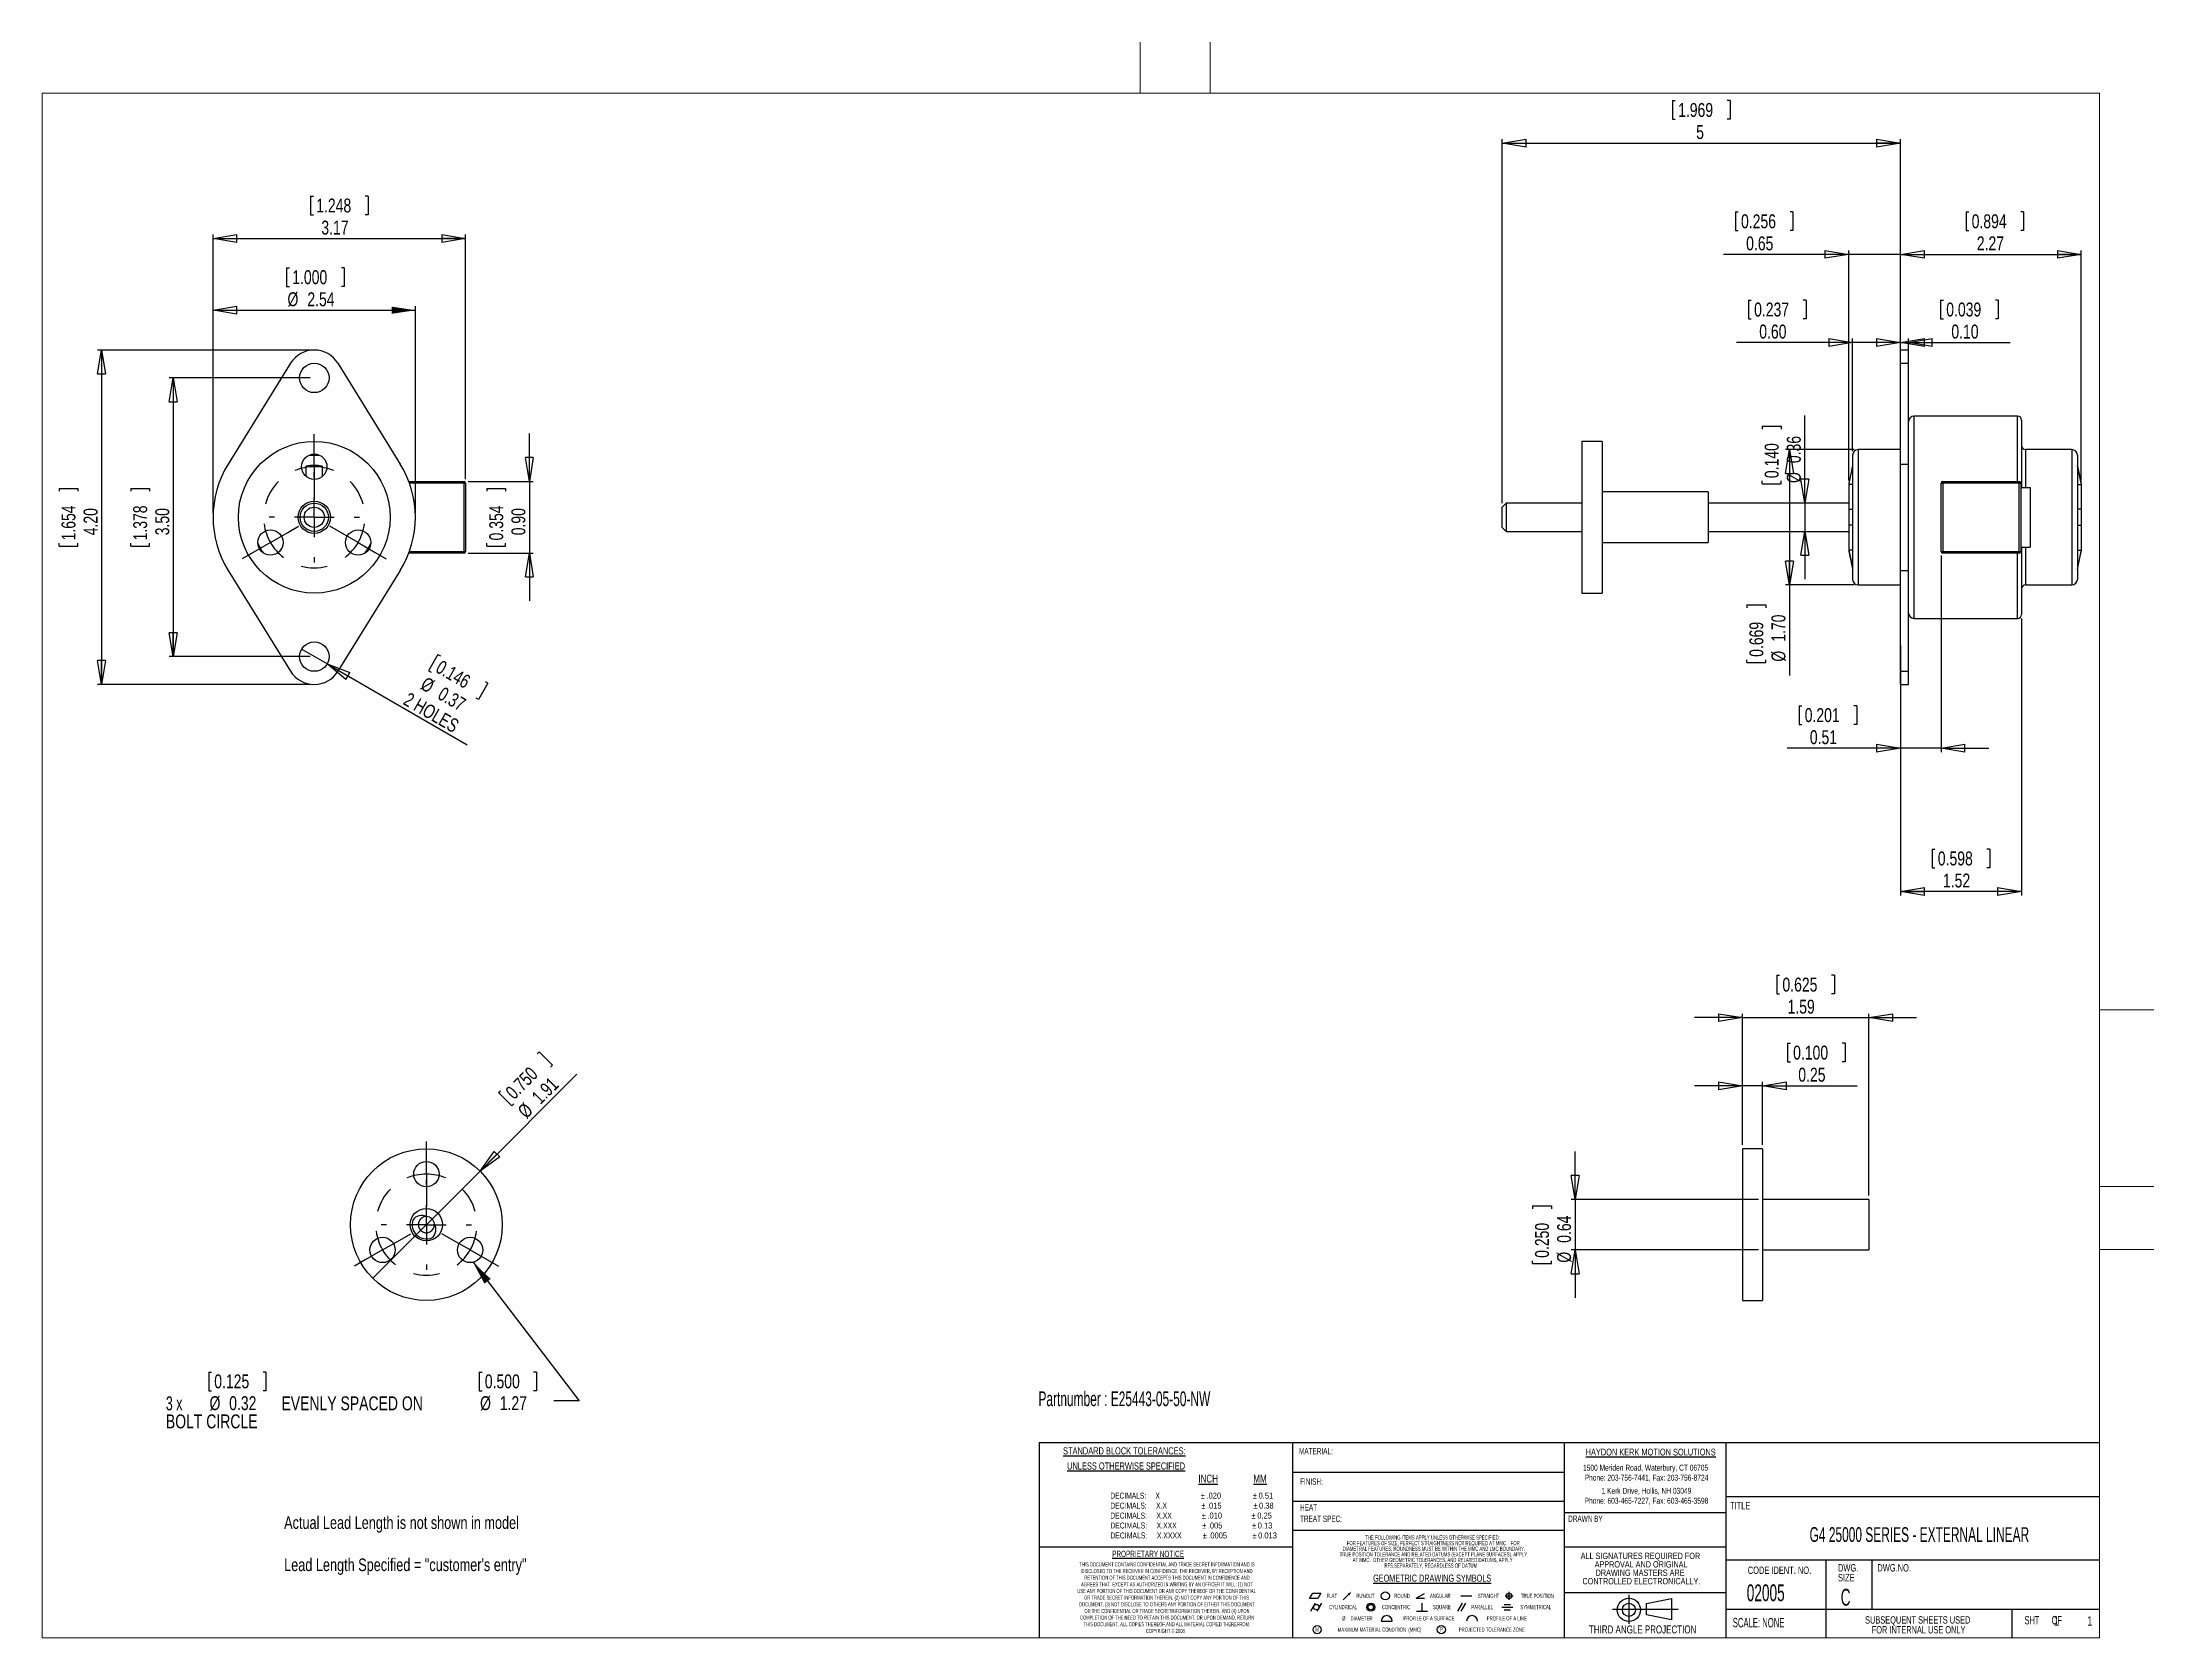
# Model space of a CAD drawing. Header units: millimetres. Extents: x 1.7 to 54.7, y 1.7 to 41.8.
import ezdxf

# ---------------------------------------------------------------- set-up
doc = ezdxf.new("R2010")
doc.units = ezdxf.units.MM
doc.layers.add('FORMAT', color=7, linetype='Continuous')
doc.styles.add('SLDTEXTSTYLE0', font='TXT', dxfattribs={"width": 0.75})
doc.styles.add('SLDTEXTSTYLE1', font='TXT', dxfattribs={"width": 0.666667})
doc.styles.add('SLDTEXTSTYLE2', font='TXT', dxfattribs={"width": 0.676471})
doc.styles.add('SLDTEXTSTYLE3', font='TXT', dxfattribs={"width": 0.680556})
doc.styles.add('SLDTEXTSTYLE4', font='TXT', dxfattribs={"width": 0.684211})
doc.styles.add('SLDTEXTSTYLE5', font='TXT', dxfattribs={"width": 0.6875})
doc.styles.add('SLDTEXTSTYLE6', font='TXT', dxfattribs={"width": 0.605})
doc.styles.add('SLDTEXTSTYLE7', font='TXT', dxfattribs={"width": 0.547727})
doc.styles.add('SLDTEXTSTYLE8', font='TXT', dxfattribs={"width": 0.663})
doc.dimstyles.new('SLDDIMSTYLE0', dxfattribs={"dimtxt": 0.35, "dimasz": 0.6, "dimexe": 0, "dimexo": 0.0625, "dimgap": 0.0875, "dimtad": 1, "dimlfac": 0.5, "dimrnd": 1e-09, "dimzin": 4, "dimdsep": 46, "dimtxsty": 'SLDTEXTSTYLE0', "dimblk1": 'CLOSED', "dimblk2": 'CLOSED', "dimsah": 1, "dimcen": 0.09, "dimadec": 0, "dimazin": 1, "dimtfac": 1, "dimtofl": 0, "dimtmove": 0, "dimatfit": 3, "dimldrblk": 'CLOSED', "dimfxl": 0, "dimfrac": 2, "dimtolj": 1, "dimtzin": 12, "dimarcsym": 0})
doc.dimstyles.new('SLDDIMSTYLE1', dxfattribs={"dimtxt": 0.35, "dimasz": 0.6, "dimexe": 0, "dimexo": 0.0625, "dimgap": 0.0875, "dimtad": 1, "dimlfac": 0.5, "dimrnd": 1e-09, "dimzin": 12, "dimdsep": 46, "dimtxsty": 'SLDTEXTSTYLE0', "dimblk1": 'CLOSED', "dimsah": 1, "dimcen": 0.09, "dimadec": 0, "dimazin": 3, "dimtfac": 1, "dimtofl": 0, "dimtmove": 0, "dimatfit": 3, "dimldrblk": 'CLOSED', "dimfxl": 0, "dimfrac": 2, "dimtolj": 1, "dimtzin": 12, "dimarcsym": 0})
doc.dimstyles.new('SLDDIMSTYLE2', dxfattribs={"dimtxt": 0.35, "dimasz": 0.6, "dimexe": 0, "dimexo": 0.0625, "dimgap": 0.0875, "dimtad": 1, "dimlfac": 0.5, "dimrnd": 1e-09, "dimzin": 12, "dimdsep": 46, "dimtxsty": 'SLDTEXTSTYLE0', "dimblk1": 'CLOSED', "dimblk2": 'CLOSED', "dimsah": 1, "dimcen": 0.09, "dimadec": 0, "dimazin": 3, "dimtfac": 1, "dimtofl": 0, "dimtmove": 0, "dimatfit": 3, "dimldrblk": 'CLOSED', "dimfxl": 0, "dimfrac": 2, "dimtolj": 1, "dimtzin": 12, "dimarcsym": 0})
doc.dimstyles.new('SLDDIMSTYLE3', dxfattribs={"dimtxt": 0.35, "dimasz": 0.6, "dimexe": 0, "dimexo": 0.0625, "dimgap": 0.0875, "dimtad": 1, "dimlfac": 0.5, "dimrnd": 1e-09, "dimzin": 0, "dimdsep": 46, "dimtxsty": 'SLDTEXTSTYLE0', "dimblk1": 'CLOSED', "dimblk2": 'CLOSED', "dimsah": 1, "dimcen": 0.09, "dimadec": 0, "dimazin": 0, "dimtfac": 1, "dimtmove": 0, "dimatfit": 0, "dimldrblk": 'CLOSED', "dimfxl": 0, "dimfrac": 2, "dimtolj": 1, "dimtzin": 12, "dimarcsym": 0})
doc.dimstyles.new('SLDDIMSTYLE4', dxfattribs={"dimtxt": 0.35, "dimasz": 0.6, "dimexe": 0, "dimexo": 0.0625, "dimgap": 0.0875, "dimtad": 1, "dimlfac": 0.5, "dimrnd": 1e-09, "dimdsep": 46, "dimtxsty": 'SLDTEXTSTYLE0', "dimblk1": 'NONE', "dimblk2": 'CLOSED', "dimsah": 1, "dimcen": 0, "dimadec": 0, "dimazin": 2, "dimtfac": 1, "dimtmove": 0, "dimatfit": 3, "dimldrblk": 'NONE', "dimfxl": 0, "dimfrac": 2, "dimtolj": 1, "dimtzin": 12, "dimarcsym": 0})
doc.dimstyles.new('SLDDIMSTYLE5', dxfattribs={"dimtxt": 0.35, "dimasz": 0.6, "dimexe": 0, "dimexo": 0.0625, "dimgap": 0.0875, "dimtad": 1, "dimlfac": 0.5, "dimrnd": 1e-09, "dimdsep": 46, "dimtxsty": 'SLDTEXTSTYLE0', "dimblk1": 'CLOSED', "dimblk2": 'CLOSED', "dimsah": 1, "dimcen": 0.09, "dimadec": 0, "dimazin": 2, "dimtfac": 1, "dimtmove": 0, "dimatfit": 0, "dimldrblk": 'CLOSED', "dimfxl": 0, "dimfrac": 2, "dimtolj": 1, "dimtzin": 12, "dimarcsym": 0})
doc.dimstyles.new('SLDDIMSTYLE6', dxfattribs={"dimtxt": 0.35, "dimasz": 0.6, "dimexe": 0, "dimexo": 0.0625, "dimgap": 0.0875, "dimtad": 1, "dimlfac": 0.5, "dimrnd": 1e-09, "dimzin": 12, "dimdsep": 46, "dimtxsty": 'SLDTEXTSTYLE0', "dimblk1": 'NONE', "dimblk2": 'CLOSED', "dimsah": 1, "dimcen": 0, "dimadec": 0, "dimazin": 3, "dimtfac": 1, "dimtmove": 0, "dimatfit": 3, "dimldrblk": 'NONE', "dimfxl": 0, "dimfrac": 2, "dimtolj": 1, "dimtzin": 12, "dimarcsym": 0})
doc.dimstyles.new('SLDDIMSTYLE7', dxfattribs={"dimtxt": 0.18, "dimasz": 0.6, "dimexe": 0, "dimexo": 0.0625, "dimgap": 0, "dimtad": 0, "dimtih": 1, "dimtoh": 1, "dimdec": 0, "dimrnd": 1e-09, "dimzin": 0, "dimdsep": 46, "dimtxsty": 'Standard', "dimsah": 1, "dimcen": 0.09, "dimadec": 0, "dimazin": 0, "dimtfac": 0.6, "dimtdec": 0, "dimtofl": 0, "dimtmove": 0, "dimatfit": 3, "dimfxl": 0, "dimfrac": 2, "dimtolj": 1, "dimtzin": 0, "dimarcsym": 0})
doc.dimstyles.new('SLDDIMSTYLE8', dxfattribs={"dimtxt": 0.35, "dimasz": 0.6, "dimexe": 0, "dimexo": 0.0625, "dimgap": 0.0875, "dimtad": 1, "dimlfac": 0.5, "dimrnd": 1e-09, "dimzin": 12, "dimdsep": 46, "dimtxsty": 'SLDTEXTSTYLE0', "dimblk1": 'CLOSED', "dimblk2": 'CLOSED', "dimsah": 1, "dimcen": 0.09, "dimadec": 0, "dimazin": 3, "dimtfac": 1, "dimtmove": 0, "dimatfit": 0, "dimldrblk": 'CLOSED', "dimfxl": 0, "dimfrac": 2, "dimtolj": 1, "dimtzin": 12, "dimarcsym": 0})

# ---------------------------------------------------------------- blocks, each defined once
blk = doc.blocks.new('SW_SYMBOL_GTOL_FLAT')
at = {"layer": 'FORMAT', "color": 0}
for p, q in [((0, 0), (57.73, 100)), ((150, 0), (0, 0)), ((57.73, 100), (207.73, 100)), ((207.73, 100), (150, 0))]:
    blk.add_line(p, q, dxfattribs=at)
blk = doc.blocks.new('SW_SYMBOL_GTOL_SRUN')
at = {"layer": 'FORMAT', "color": 0}
blk.add_line((0, -25), (98, 73), dxfattribs=at)
blk.add_solid([(150, 125), (82.2, 88), (118.3, 57.2)], dxfattribs=at)
blk = doc.blocks.new('SW_SYMBOL_GTOL_CIRC')
at = {"layer": 'FORMAT', "color": 0}
blk.add_circle((75, 50), 75, dxfattribs=at)
blk = doc.blocks.new('SW_SYMBOL_GTOL_ANGULAR')
at = {"layer": 'FORMAT', "color": 0}
for q in [(150, 93.8), (150, 7.2)]:
    blk.add_line((0, 7.2), q, dxfattribs=at)
blk = doc.blocks.new('SW_SYMBOL_GTOL_STRAIGHT')
at = {"layer": 'FORMAT', "color": 0}
blk.add_line((0, 50), (200, 50), dxfattribs=at)
blk = doc.blocks.new('SW_SYMBOL_GTOL_POSI')
at = {"layer": 'FORMAT', "color": 0}
for p, q in [((0, 50), (150, 50)), ((75, -25), (75, 125))]:
    blk.add_line(p, q, dxfattribs=at)
blk.add_circle((75, 50), 50, dxfattribs=at)
blk = doc.blocks.new('SW_SYMBOL_GTOL_CYL')
at = {"layer": 'FORMAT', "color": 0}
for p, q in [((0, -25), (86.6, 125)), ((115.4, -25), (200, 125))]:
    blk.add_line(p, q, dxfattribs=at)
blk.add_circle((100, 50), 50, dxfattribs=at)
blk = doc.blocks.new('SW_SYMBOL_GTOL_CONC')
at = {"layer": 'FORMAT', "color": 0}
for radius in [75, 50]:
    blk.add_circle((75, 50), radius, dxfattribs=at)
blk = doc.blocks.new('SW_SYMBOL_GTOL_PERP')
at = {"layer": 'FORMAT', "color": 0}
for p, q in [((100, -25), (100, 125)), ((0, -25), (200, -25))]:
    blk.add_line(p, q, dxfattribs=at)
blk = doc.blocks.new('SW_SYMBOL_GTOL_PARA')
at = {"layer": 'FORMAT', "color": 0}
for p, q in [((0, -25), (86.6, 125)), ((60, -25), (146.6, 125))]:
    blk.add_line(p, q, dxfattribs=at)
blk = doc.blocks.new('SW_SYMBOL_GTOL_SYMMETRY')
at = {"layer": 'FORMAT', "color": 0}
for p, q in [((0, 50), (200, 50)), ((40, 100), (160, 100)), ((40, 0), (160, 0))]:
    blk.add_line(p, q, dxfattribs=at)
blk = doc.blocks.new('SW_SYMBOL_GTOL_SPROF')
at = {"layer": 'FORMAT', "color": 0}
blk.add_line((0, 0), (200, 0), dxfattribs=at)
blk.add_arc((100, 0), 100, 0, 180, dxfattribs=at)
blk = doc.blocks.new('SW_SYMBOL_GTOL_LPROF')
at = {"layer": 'FORMAT', "color": 0}
blk.add_arc((100, 0), 100, 0, 180, dxfattribs=at)
blk = doc.blocks.new('SW_SYMBOL_MOD_MMC')
at = {"layer": 'FORMAT', "color": 0}
blk.add_circle((50, 50), 75, dxfattribs=at)
at = {"layer": 'FORMAT', "color": 0, "insert": (50, 50), "char_height": 77.6, "attachment_point": 5, "style": 'SLDTEXTSTYLE6'}
blk.add_mtext('M', dxfattribs=at)
blk = doc.blocks.new('SW_SYMBOL_MOD_PTZ')
at = {"layer": 'FORMAT', "color": 0}
blk.add_circle((50, 50), 75, dxfattribs=at)
at = {"layer": 'FORMAT', "color": 0, "insert": (50, 50), "char_height": 77.6, "attachment_point": 5, "style": 'SLDTEXTSTYLE6'}
blk.add_mtext('P', dxfattribs=at)
blk = doc.blocks.new('_Closed')
at = {"color": 0, "linetype": 'ByBlock', "lineweight": -2}
for p, q in [((-1, 0.166667), (0, 0)), ((-1, 0.166667), (-1, -0.166667)), ((0, 0), (-1, -0.166667)), ((0, 0), (-1, 0))]:
    blk.add_line(p, q, dxfattribs=at)
blk = doc.blocks.new('_D')
at = {"layer": 'FORMAT'}
for p, q in [((8.411, 34.065), (3.071, 34.065)), ((3.171, 34.065), (3.171, 25.665)), ((2.104, 30.588), (2.575, 30.588)), ((2.104, 30.588), (2.104, 30.517)), ((2.575, 30.588), (2.575, 30.517)), ((2.104, 29.141), (2.104, 29.212)), ((2.575, 29.141), (2.575, 29.212)), ((2.104, 29.141), (2.575, 29.141)), ((8.411, 25.665), (3.071, 25.665))]:
    blk.add_line(p, q, dxfattribs=at)
at = {"layer": 'FORMAT', "xscale": 0.6, "yscale": 0.6}
for p, rotation in [((3.171, 34.065, -1.528), 90.0000000000004), ((3.171, 25.665, -1.528), 270.0000000000004)]:
    blk.add_blockref('_Closed', p, dxfattribs=dict(at, rotation=rotation))
at = {"layer": 'FORMAT', "char_height": 0.35, "attachment_point": 1, "rotation": 90, "style": 'SLDTEXTSTYLE0'}
for s, insert in [('1.654', (2.165, 29.283)), ('4.20', (2.72, 29.412))]:
    blk.add_mtext(s, dxfattribs=dict(at, insert=insert))
blk = doc.blocks.new('_D_1')
at = {"layer": 'FORMAT'}
for p, q in [((8.411, 33.365), (4.871, 33.365)), ((4.971, 33.365), (4.971, 26.365)), ((3.904, 30.588), (4.375, 30.588)), ((3.904, 30.588), (3.904, 30.517)), ((4.375, 30.588), (4.375, 30.517)), ((3.904, 29.141), (3.904, 29.212)), ((4.375, 29.141), (4.375, 29.212)), ((3.904, 29.141), (4.375, 29.141)), ((8.411, 26.365), (4.871, 26.365))]:
    blk.add_line(p, q, dxfattribs=at)
at = {"layer": 'FORMAT', "xscale": 0.6, "yscale": 0.6}
for p, rotation in [((4.971, 33.365, -1.528), 90.0000000000004), ((4.971, 26.365, -1.528), 270.0000000000004)]:
    blk.add_blockref('_Closed', p, dxfattribs=dict(at, rotation=rotation))
at = {"layer": 'FORMAT', "char_height": 0.35, "attachment_point": 1, "rotation": 90, "style": 'SLDTEXTSTYLE0'}
for s, insert in [('1.378', (3.965, 29.283)), ('3.50', (4.52, 29.412))]:
    blk.add_mtext(s, dxfattribs=dict(at, insert=insert))
blk = doc.blocks.new('_D_2')
at = {"layer": 'FORMAT'}
for p, q in [((7.817, 36.132), (7.817, 35.661)), ((7.817, 36.132), (7.887, 36.132)), ((9.263, 36.132), (9.192, 36.132)), ((9.263, 36.132), (9.263, 35.661)), ((7.817, 35.661), (7.887, 35.661)), ((9.263, 35.661), (9.192, 35.661)), ((5.971, 29.965), (5.971, 35.165)), ((5.971, 35.065), (11.051, 35.065)), ((11.051, 29.965), (11.051, 35.165))]:
    blk.add_line(p, q, dxfattribs=at)
blk.add_solid([(11.051, 35.065), (10.451, 35.155), (10.451, 34.975)], dxfattribs=at)
at = {"layer": 'FORMAT', "xscale": 0.6, "yscale": 0.6, "rotation": 179.9999999992159}
blk.add_blockref('_Closed', (5.971, 35.065, -1.528), dxfattribs=at)
at = {"layer": 'FORMAT', "char_height": 0.35, "attachment_point": 1, "style": 'SLDTEXTSTYLE0'}
for s, insert in [('1.000', (7.958, 36.07)), ('%%c', (7.838, 35.516)), ('2.54', (8.337, 35.516))]:
    blk.add_mtext(s, dxfattribs=dict(at, insert=insert))
blk = doc.blocks.new('_D_3')
at = {"layer": 'FORMAT'}
for p, q in [((8.418, 37.932), (8.418, 37.461)), ((8.418, 37.932), (8.489, 37.932)), ((9.864, 37.932), (9.793, 37.932)), ((9.864, 37.932), (9.864, 37.461)), ((8.418, 37.461), (8.489, 37.461)), ((9.864, 37.461), (9.793, 37.461)), ((5.971, 29.965), (5.971, 36.965)), ((5.971, 36.865), (12.311, 36.865)), ((12.311, 30.825), (12.311, 36.965))]:
    blk.add_line(p, q, dxfattribs=at)
at = {"layer": 'FORMAT', "xscale": 0.6, "yscale": 0.6, "rotation": 180.0000000000004}
blk.add_blockref('_Closed', (5.971, 36.865, -1.528), dxfattribs=at)
at = {"layer": 'FORMAT', "xscale": 0.6, "yscale": 0.6}
blk.add_blockref('_Closed', (12.311, 36.865, -1.528), dxfattribs=at)
at = {"layer": 'FORMAT', "char_height": 0.35, "attachment_point": 1, "style": 'SLDTEXTSTYLE0'}
for s, insert in [('1.248', (8.56, 37.87)), ('3.17', (8.689, 37.316))]:
    blk.add_mtext(s, dxfattribs=dict(at, insert=insert))
blk = doc.blocks.new('_D_4')
at = {"layer": 'FORMAT'}
for p, q in [((13.911, 30.765), (13.911, 31.965)), ((12.371, 30.765), (14.011, 30.765)), ((13.911, 30.765), (13.911, 28.965)), ((12.844, 30.588), (13.315, 30.588)), ((12.844, 30.588), (12.844, 30.517)), ((13.315, 30.588), (13.315, 30.517)), ((12.844, 29.141), (12.844, 29.212)), ((13.315, 29.141), (13.315, 29.212)), ((12.371, 28.965), (14.011, 28.965)), ((12.844, 29.141), (13.315, 29.141)), ((13.911, 28.965), (13.911, 27.765))]:
    blk.add_line(p, q, dxfattribs=at)
at = {"layer": 'FORMAT', "xscale": 0.6, "yscale": 0.6}
for p, rotation in [((13.911, 30.765, -1.528), 270.0000000000004), ((13.911, 28.965, -1.528), 90.00000000000037)]:
    blk.add_blockref('_Closed', p, dxfattribs=dict(at, rotation=rotation))
at = {"layer": 'FORMAT', "char_height": 0.35, "attachment_point": 1, "rotation": 90, "style": 'SLDTEXTSTYLE0'}
for s, insert in [('0.354', (12.905, 29.283)), ('0.90', (13.46, 29.412))]:
    blk.add_mtext(s, dxfattribs=dict(at, insert=insert))
blk = doc.blocks.new('_D_5')
at = {"layer": 'FORMAT'}
for p, q in [((8.832, 26.18), (8.191, 26.55)), ((8.832, 26.18), (12.352, 24.147)), ((11.616, 26.418), (11.381, 26.01)), ((11.381, 26.01), (11.442, 25.975)), ((11.616, 26.418), (11.678, 26.383)), ((12.869, 25.695), (12.633, 25.287)), ((12.869, 25.695), (12.808, 25.731)), ((12.633, 25.287), (12.572, 25.322))]:
    blk.add_line(p, q, dxfattribs=at)
at = {"layer": 'FORMAT', "xscale": 0.6, "yscale": 0.6, "rotation": 149.9999999975018}
blk.add_blockref('_Closed', (8.832, 26.18, -1.528), dxfattribs=at)
at = {"layer": 'FORMAT', "char_height": 0.35, "attachment_point": 1, "rotation": 330, "style": 'SLDTEXTSTYLE0'}
for s, insert in [('0.146', (11.708, 26.294)), ('2 HOLES', (10.895, 25.483)), ('%%c', (11.326, 25.874)), ('0.37', (11.759, 25.624))]:
    blk.add_mtext(s, dxfattribs=dict(at, insert=insert))
blk = doc.blocks.new('_None')
blk = doc.blocks.new('SW_CENTERMARKSYMBOL_0')
at = {"layer": 'FORMAT', "color": 0}
for p, q in [((-1.1, 2.405), (-1.1, 2.722)), ((-1.1, 1.905), (-1.1, 2.405)), ((-1.1, 1.905), (-1.1, 1.405)), ((-1.1, 1.635), (-1.1, 1.77)), ((-1.1, 1.405), (-1.1, 1.087)), ((-1.1, 0.635), (-1.1, 1.135)), ((-2.1, 0.635), (-2.235, 0.635)), ((-1.1, 0.635), (-1.6, 0.635)), ((-1.1, 0.635), (-1.1, 0.135)), ((-1.1, 0.635), (-0.6, 0.635)), ((-0.1, 0.635), (0.035, 0.635)), ((-2.2, 0), (-1.767, 0.25)), ((-1.767, 0.25), (-1.492, 0.409)), ((-0.433, 0.25), (-0.708, 0.409)), ((0, 0), (-0.433, 0.25)), ((0, 0), (0.433, -0.25)), ((-2.633, -0.25), (-2.908, -0.409)), ((-2.2, 0), (-2.633, -0.25)), ((-1.1, -0.365), (-1.1, -0.5)), ((0.433, -0.25), (0.708, -0.409))]:
    blk.add_line(p, q, dxfattribs=at)
for start, end in [(90, 112.5574), (67.4426, 90), (135.1148, 164.8852), (15.1148, 44.8852), (187.4426, 210), (307.4426, 330), (330, 352.5574), (210, 232.5574), (255.1148, 284.8852)]:
    blk.add_arc((-1.1, 0.635), 1.27, start, end, dxfattribs=at)
blk = doc.blocks.new('_D_6')
at = {"layer": 'FORMAT'}
for p, q in [((42.612, 40.332), (42.612, 39.861)), ((42.612, 40.332), (42.682, 40.332)), ((44.058, 40.332), (43.987, 40.332)), ((44.058, 40.332), (44.058, 39.861)), ((42.612, 39.861), (42.682, 39.861)), ((44.058, 39.861), (43.987, 39.861)), ((38.335, 30.219), (38.335, 39.365)), ((38.335, 39.265), (48.335, 39.265)), ((48.335, 33.833), (48.335, 39.365))]:
    blk.add_line(p, q, dxfattribs=at)
at = {"layer": 'FORMAT', "xscale": 0.6, "yscale": 0.6, "rotation": 180.0000000000004}
blk.add_blockref('_Closed', (38.335, 39.265, -0.63), dxfattribs=at)
at = {"layer": 'FORMAT', "xscale": 0.6, "yscale": 0.6}
blk.add_blockref('_Closed', (48.335, 39.265, -0.63), dxfattribs=at)
at = {"layer": 'FORMAT', "char_height": 0.35, "attachment_point": 1, "style": 'SLDTEXTSTYLE0'}
for s, insert in [('1.969', (42.753, 40.27)), ('5', (43.206, 39.716))]:
    blk.add_mtext(s, dxfattribs=dict(at, insert=insert))
blk = doc.blocks.new('_D_7')
at = {"layer": 'FORMAT'}
for p, q in [((44.519, 35.32), (44.519, 34.849)), ((44.519, 35.32), (44.59, 35.32)), ((45.965, 35.32), (45.894, 35.32)), ((45.965, 35.32), (45.965, 34.849)), ((44.519, 34.849), (44.59, 34.849)), ((45.965, 34.849), (45.894, 34.849)), ((47.133, 34.252), (44.218, 34.252)), ((47.133, 31.525), (47.133, 34.352)), ((48.335, 34.252), (47.133, 34.252)), ((48.335, 33.833), (48.335, 34.352)), ((48.335, 34.252), (49.535, 34.252))]:
    blk.add_line(p, q, dxfattribs=at)
at = {"layer": 'FORMAT', "xscale": 0.6, "yscale": 0.6}
blk.add_blockref('_Closed', (47.133, 34.252, -0.63), dxfattribs=at)
at = {"layer": 'FORMAT', "xscale": 0.6, "yscale": 0.6, "rotation": 180.0000000000004}
blk.add_blockref('_Closed', (48.335, 34.252, -0.63), dxfattribs=at)
at = {"layer": 'FORMAT', "char_height": 0.35, "attachment_point": 1, "style": 'SLDTEXTSTYLE0'}
for s, insert in [('0.237', (44.661, 35.258)), ('0.60', (44.79, 34.704))]:
    blk.add_mtext(s, dxfattribs=dict(at, insert=insert))
blk = doc.blocks.new('_D_8')
at = {"layer": 'FORMAT'}
for p, q in [((49.343, 35.32), (49.343, 34.849)), ((49.343, 35.32), (49.414, 35.32)), ((50.789, 35.32), (50.718, 35.32)), ((50.789, 35.32), (50.789, 34.849)), ((49.343, 34.849), (49.414, 34.849)), ((50.789, 34.849), (50.718, 34.849)), ((48.335, 34.252), (47.135, 34.252)), ((48.335, 33.833), (48.335, 34.352)), ((48.335, 34.252), (48.535, 34.252)), ((48.535, 33.833), (48.535, 34.352)), ((48.535, 34.252), (51.09, 34.252))]:
    blk.add_line(p, q, dxfattribs=at)
at = {"layer": 'FORMAT', "xscale": 0.6, "yscale": 0.6}
blk.add_blockref('_Closed', (48.335, 34.252, -0.63), dxfattribs=at)
at = {"layer": 'FORMAT', "xscale": 0.6, "yscale": 0.6, "rotation": 180.0000000000004}
blk.add_blockref('_Closed', (48.535, 34.252, -0.63), dxfattribs=at)
at = {"layer": 'FORMAT', "char_height": 0.35, "attachment_point": 1, "style": 'SLDTEXTSTYLE0'}
for s, insert in [('0.039', (49.485, 35.258)), ('0.10', (49.613, 34.704))]:
    blk.add_mtext(s, dxfattribs=dict(at, insert=insert))
blk = doc.blocks.new('_D_9')
at = {"layer": 'FORMAT'}
for p, q in [((44.191, 37.536), (44.191, 37.065)), ((44.191, 37.536), (44.261, 37.536)), ((45.637, 37.536), (45.566, 37.536)), ((45.637, 37.536), (45.637, 37.065)), ((44.191, 37.065), (44.261, 37.065)), ((45.637, 37.065), (45.566, 37.065)), ((47.035, 36.469), (43.89, 36.469)), ((47.035, 30.791), (47.035, 36.569)), ((48.335, 36.469), (47.035, 36.469)), ((48.335, 33.833), (48.335, 36.569)), ((48.335, 36.469), (49.535, 36.469))]:
    blk.add_line(p, q, dxfattribs=at)
at = {"layer": 'FORMAT', "xscale": 0.6, "yscale": 0.6}
blk.add_blockref('_Closed', (47.035, 36.469, -0.63), dxfattribs=at)
at = {"layer": 'FORMAT', "xscale": 0.6, "yscale": 0.6, "rotation": 180.0000000000004}
blk.add_blockref('_Closed', (48.335, 36.469, -0.63), dxfattribs=at)
at = {"layer": 'FORMAT', "char_height": 0.35, "attachment_point": 1, "style": 'SLDTEXTSTYLE0'}
for s, insert in [('0.256', (44.332, 37.474)), ('0.65', (44.461, 36.92))]:
    blk.add_mtext(s, dxfattribs=dict(at, insert=insert))
blk = doc.blocks.new('_D_10')
at = {"layer": 'FORMAT'}
for p, q in [((47.173, 31.565), (45.448, 31.565)), ((45.548, 31.565), (45.548, 28.165)), ((47.173, 28.165), (45.448, 28.165)), ((45.548, 28.165), (45.548, 25.888)), ((44.48, 27.664), (44.952, 27.664)), ((44.48, 27.664), (44.48, 27.593)), ((44.952, 27.664), (44.952, 27.593)), ((44.48, 26.217), (44.48, 26.288)), ((44.48, 26.217), (44.952, 26.217)), ((44.952, 26.217), (44.952, 26.288))]:
    blk.add_line(p, q, dxfattribs=at)
at = {"layer": 'FORMAT', "xscale": 0.6, "yscale": 0.6}
for p, rotation in [((45.548, 31.565, -0.63), 90.0000000000004), ((45.548, 28.165, -0.63), 270.0000000000004)]:
    blk.add_blockref('_Closed', p, dxfattribs=dict(at, rotation=rotation))
at = {"layer": 'FORMAT', "char_height": 0.35, "attachment_point": 1, "rotation": 90, "style": 'SLDTEXTSTYLE0'}
for s, insert in [('0.669', (44.542, 26.359)), ('1.70', (45.096, 26.737)), ('%%c', (45.096, 26.238))]:
    blk.add_mtext(s, dxfattribs=dict(at, insert=insert))
blk = doc.blocks.new('_D_11')
at = {"layer": 'FORMAT'}
for p, q in [((49.981, 37.536), (49.981, 37.065)), ((49.981, 37.536), (50.052, 37.536)), ((51.427, 37.536), (51.357, 37.536)), ((51.427, 37.536), (51.427, 37.065)), ((49.981, 37.065), (50.052, 37.065)), ((51.427, 37.065), (51.357, 37.065)), ((48.335, 33.833), (48.335, 36.569)), ((48.335, 36.469), (52.875, 36.469)), ((52.875, 30.791), (52.875, 36.569))]:
    blk.add_line(p, q, dxfattribs=at)
at = {"layer": 'FORMAT', "xscale": 0.6, "yscale": 0.6, "rotation": 180.0000000000004}
blk.add_blockref('_Closed', (48.335, 36.469, -0.63), dxfattribs=at)
at = {"layer": 'FORMAT', "xscale": 0.6, "yscale": 0.6}
blk.add_blockref('_Closed', (52.875, 36.469, -0.63), dxfattribs=at)
at = {"layer": 'FORMAT', "char_height": 0.35, "attachment_point": 1, "style": 'SLDTEXTSTYLE0'}
for s, insert in [('0.894', (50.123, 37.474)), ('2.27', (50.252, 36.92))]:
    blk.add_mtext(s, dxfattribs=dict(at, insert=insert))
blk = doc.blocks.new('_D_12')
at = {"layer": 'FORMAT'}
for p, q in [((49.355, 28.905), (49.355, 23.965)), ((48.335, 25.897), (48.335, 23.965)), ((45.79, 25.132), (45.79, 24.661)), ((45.79, 25.132), (45.86, 25.132)), ((47.236, 25.132), (47.165, 25.132)), ((47.236, 25.132), (47.236, 24.661)), ((45.79, 24.661), (45.86, 24.661)), ((47.236, 24.661), (47.165, 24.661)), ((48.335, 24.065), (45.489, 24.065)), ((49.355, 24.065), (48.335, 24.065)), ((49.355, 24.065), (50.555, 24.065))]:
    blk.add_line(p, q, dxfattribs=at)
at = {"layer": 'FORMAT', "xscale": 0.6, "yscale": 0.6}
blk.add_blockref('_Closed', (48.335, 24.065, -0.63), dxfattribs=at)
at = {"layer": 'FORMAT', "xscale": 0.6, "yscale": 0.6, "rotation": 180.0000000000004}
blk.add_blockref('_Closed', (49.355, 24.065, -0.63), dxfattribs=at)
at = {"layer": 'FORMAT', "char_height": 0.35, "attachment_point": 1, "style": 'SLDTEXTSTYLE0'}
for s, insert in [('0.201', (45.931, 25.07)), ('0.51', (46.06, 24.516))]:
    blk.add_mtext(s, dxfattribs=dict(at, insert=insert))
blk = doc.blocks.new('_D_13')
at = {"layer": 'FORMAT'}
for p, q in [((51.375, 27.325), (51.375, 20.365)), ((48.335, 26.635), (48.335, 20.365)), ((49.132, 21.532), (49.132, 21.061)), ((49.132, 21.532), (49.202, 21.532)), ((50.578, 21.532), (50.507, 21.532)), ((50.578, 21.532), (50.578, 21.061)), ((49.132, 21.061), (49.202, 21.061)), ((50.578, 21.061), (50.507, 21.061)), ((51.375, 20.465), (48.335, 20.465))]:
    blk.add_line(p, q, dxfattribs=at)
at = {"layer": 'FORMAT', "xscale": 0.6, "yscale": 0.6, "rotation": 180.0000000000004}
blk.add_blockref('_Closed', (48.335, 20.465, -0.63), dxfattribs=at)
at = {"layer": 'FORMAT', "xscale": 0.6, "yscale": 0.6}
blk.add_blockref('_Closed', (51.375, 20.465, -0.63), dxfattribs=at)
at = {"layer": 'FORMAT', "char_height": 0.35, "attachment_point": 1, "style": 'SLDTEXTSTYLE0'}
for s, insert in [('0.598', (49.273, 21.47)), ('1.52', (49.402, 20.916))]:
    blk.add_mtext(s, dxfattribs=dict(at, insert=insert))
blk = doc.blocks.new('_D_14')
at = {"layer": 'FORMAT'}
for p, q in [((45.933, 30.221), (45.933, 32.423)), ((44.865, 32.151), (45.337, 32.151)), ((44.865, 32.151), (44.865, 32.08)), ((45.337, 32.151), (45.337, 32.08)), ((44.865, 30.705), (44.865, 30.776)), ((45.337, 30.705), (45.337, 30.776)), ((44.865, 30.705), (45.337, 30.705)), ((45.933, 30.221), (45.933, 29.509)), ((45.933, 29.509), (45.933, 28.309))]:
    blk.add_line(p, q, dxfattribs=at)
at = {"layer": 'FORMAT', "xscale": 0.6, "yscale": 0.6}
for p, rotation in [((45.933, 30.221, -0.63), 270.0000000000004), ((45.933, 29.509, -0.63), 90.0000000000004)]:
    blk.add_blockref('_Closed', p, dxfattribs=dict(at, rotation=rotation))
at = {"layer": 'FORMAT', "char_height": 0.35, "attachment_point": 1, "rotation": 90, "style": 'SLDTEXTSTYLE0'}
for s, insert in [('0.36', (45.482, 31.225)), ('0.140', (44.927, 30.847)), ('%%c', (45.482, 30.726))]:
    blk.add_mtext(s, dxfattribs=dict(at, insert=insert))
blk = doc.blocks.new('_D_15')
at = {"layer": 'FORMAT'}
for p, q in [((14.161, 16.435), (14.111, 16.385)), ((14.161, 16.435), (14.494, 16.101)), ((14.494, 16.101), (14.444, 16.051)), ((12.673, 13.443), (15.105, 15.875)), ((13.138, 15.412), (13.188, 15.462)), ((13.138, 15.412), (13.472, 15.079)), ((13.472, 15.079), (13.522, 15.129)), ((12.673, 13.443), (9.979, 10.749))]:
    blk.add_line(p, q, dxfattribs=at)
at = {"layer": 'FORMAT', "xscale": 0.6, "yscale": 0.6, "rotation": 225.0000000000005}
blk.add_blockref('_Closed', (12.673, 13.443, -12.528), dxfattribs=at)
at = {"layer": 'FORMAT', "char_height": 0.35, "attachment_point": 1, "rotation": 45, "style": 'SLDTEXTSTYLE0'}
for s, insert in [('0.750', (13.282, 15.468)), ('1.91', (13.942, 15.344)), ('%%c', (13.589, 14.991))]:
    blk.add_mtext(s, dxfattribs=dict(at, insert=insert))
blk = doc.blocks.new('SW_NOTE_0')
at = {"layer": 'FORMAT', "color": 0}
for p, q in [((-8.667, 0.723), (-8.667, 0.257)), ((-8.667, 0.723), (-8.597, 0.723)), ((-7.232, 0.723), (-7.302, 0.723)), ((-7.232, 0.723), (-7.232, 0.257)), ((-1.874, 0.723), (-1.874, 0.257)), ((-1.874, 0.723), (-1.804, 0.723)), ((-0.439, 0.723), (-0.509, 0.723)), ((-0.439, 0.723), (-0.439, 0.257)), ((-8.667, 0.257), (-8.597, 0.257)), ((-7.232, 0.257), (-7.302, 0.257)), ((-1.874, 0.257), (-1.804, 0.257)), ((-0.439, 0.257), (-0.509, 0.257))]:
    blk.add_line(p, q, dxfattribs=at)
at = {"layer": 'FORMAT', "color": 0, "char_height": 0.35, "attachment_point": 1}
for s, insert, style in [('0.125', (-8.528, 0.667), 'SLDTEXTSTYLE0'), ('0.500', (-1.735, 0.667), 'SLDTEXTSTYLE0'), ('3 x', (-9.743, 0.114), 'SLDTEXTSTYLE1'), ('%%c', (-8.647, 0.119), 'SLDTEXTSTYLE0'), ('0.32', (-8.153, 0.119), 'SLDTEXTSTYLE0'), ('EVENLY SPACED ON', (-6.841, 0.114), 'SLDTEXTSTYLE0'), ('%%c', (-1.854, 0.119), 'SLDTEXTSTYLE0'), ('1.27', (-1.36, 0.119), 'SLDTEXTSTYLE0'), ('BOLT CIRCLE', (-9.743, -0.339), 'SLDTEXTSTYLE0')]:
    blk.add_mtext(s, dxfattribs=dict(at, insert=insert, style=style))
blk = doc.blocks.new('SW_CENTERMARKSYMBOL_1')
at = {"layer": 'FORMAT', "color": 0}
for p, q in [((0, 0.5), (0, 0.818)), ((0, 0), (0, 0.5)), ((0, 0), (0, -0.5)), ((0, -0.27), (0, -0.135)), ((0, -0.5), (0, -0.818)), ((0, -1.27), (0, -0.77)), ((-1, -1.27), (-1.135, -1.27)), ((-0.667, -1.655), (-0.392, -1.496)), ((0, -1.27), (-0.5, -1.27)), ((0, -1.27), (0, -1.77)), ((0, -1.27), (0.5, -1.27)), ((0.667, -1.655), (0.392, -1.496)), ((1, -1.27), (1.135, -1.27)), ((-1.1, -1.905), (-1.533, -2.155)), ((-1.1, -1.905), (-0.667, -1.655)), ((1.1, -1.905), (0.667, -1.655)), ((1.1, -1.905), (1.533, -2.155)), ((-1.533, -2.155), (-1.808, -2.314)), ((0, -2.27), (0, -2.405)), ((1.533, -2.155), (1.808, -2.314))]:
    blk.add_line(p, q, dxfattribs=at)
for start, end in [(90, 112.5574), (67.4426, 90), (135.1148, 164.8852), (15.1148, 44.8852), (187.4426, 210), (330, 352.5574), (210, 232.5574), (307.4426, 330), (255.1148, 284.8852)]:
    blk.add_arc((0, -1.27), 1.27, start, end, dxfattribs=at)
blk = doc.blocks.new('_D_16')
at = {"layer": 'FORMAT'}
for p, q in [((45.23, 18.363), (45.23, 17.892)), ((45.23, 18.363), (45.301, 18.363)), ((46.676, 18.363), (46.606, 18.363)), ((46.676, 18.363), (46.676, 17.892)), ((45.23, 17.892), (45.301, 17.892)), ((46.676, 17.892), (46.606, 17.892)), ((44.366, 17.296), (43.166, 17.296)), ((44.366, 14.101), (44.366, 17.396)), ((44.366, 17.296), (47.541, 17.296)), ((47.541, 12.831), (47.541, 17.396)), ((47.541, 17.296), (48.741, 17.296))]:
    blk.add_line(p, q, dxfattribs=at)
at = {"layer": 'FORMAT', "xscale": 0.6, "yscale": 0.6}
blk.add_blockref('_Closed', (44.366, 17.296, -0.63), dxfattribs=at)
at = {"layer": 'FORMAT', "xscale": 0.6, "yscale": 0.6, "rotation": 180.0000000000004}
blk.add_blockref('_Closed', (47.541, 17.296, -0.63), dxfattribs=at)
at = {"layer": 'FORMAT', "char_height": 0.35, "attachment_point": 1, "style": 'SLDTEXTSTYLE0'}
for s, insert in [('0.625', (45.372, 18.301)), ('1.59', (45.501, 17.747))]:
    blk.add_mtext(s, dxfattribs=dict(at, insert=insert))
blk = doc.blocks.new('_D_17')
at = {"layer": 'FORMAT'}
for p, q in [((40.166, 12.731), (40.166, 13.931)), ((44.774, 12.731), (40.066, 12.731)), ((40.166, 12.731), (40.166, 11.461)), ((39.098, 12.567), (39.57, 12.567)), ((39.098, 12.567), (39.098, 12.497)), ((39.57, 12.567), (39.57, 12.497)), ((39.098, 11.121), (39.098, 11.192)), ((39.57, 11.121), (39.57, 11.192)), ((44.774, 11.461), (40.066, 11.461)), ((40.166, 11.461), (40.166, 10.261)), ((39.098, 11.121), (39.57, 11.121))]:
    blk.add_line(p, q, dxfattribs=at)
at = {"layer": 'FORMAT', "xscale": 0.6, "yscale": 0.6}
for p, rotation in [((40.166, 12.731, -0.63), 270.0000000000004), ((40.166, 11.461, -0.63), 90.0000000000004)]:
    blk.add_blockref('_Closed', p, dxfattribs=dict(at, rotation=rotation))
at = {"layer": 'FORMAT', "char_height": 0.35, "attachment_point": 1, "rotation": 90, "style": 'SLDTEXTSTYLE0'}
for s, insert in [('0.64', (39.714, 11.641)), ('0.250', (39.16, 11.263)), ('%%c', (39.714, 11.142))]:
    blk.add_mtext(s, dxfattribs=dict(at, insert=insert))
blk = doc.blocks.new('_D_18')
at = {"layer": 'FORMAT'}
for p, q in [((45.5, 16.655), (45.5, 16.183)), ((45.5, 16.655), (45.571, 16.655)), ((46.946, 16.655), (46.875, 16.655)), ((46.946, 16.655), (46.946, 16.183)), ((45.5, 16.183), (45.571, 16.183)), ((46.946, 16.183), (46.875, 16.183)), ((44.366, 15.587), (43.166, 15.587)), ((44.366, 14.101), (44.366, 15.687)), ((44.874, 15.587), (44.366, 15.587)), ((44.874, 14.101), (44.874, 15.687)), ((44.874, 15.587), (47.247, 15.587))]:
    blk.add_line(p, q, dxfattribs=at)
at = {"layer": 'FORMAT', "xscale": 0.6, "yscale": 0.6}
blk.add_blockref('_Closed', (44.366, 15.587, -0.63), dxfattribs=at)
at = {"layer": 'FORMAT', "xscale": 0.6, "yscale": 0.6, "rotation": 180.0000000000004}
blk.add_blockref('_Closed', (44.874, 15.587, -0.63), dxfattribs=at)
at = {"layer": 'FORMAT', "char_height": 0.35, "attachment_point": 1, "style": 'SLDTEXTSTYLE0'}
for s, insert in [('0.100', (45.641, 16.593)), ('0.25', (45.77, 16.038))]:
    blk.add_mtext(s, dxfattribs=dict(at, insert=insert))

msp = doc.modelspace()

# ---------------------------------------------------------------- linework, layer by layer
at = {"color": 7, "linetype": 'Continuous', "lineweight": 18}
for p, q in [((29.248, 40.514), (29.248, 41.797)), ((31.002, 40.514), (31.002, 41.797)), ((1.681, 40.514), (53.336, 40.514)), ((1.681, 40.514), (1.681, 1.72)), ((53.336, 1.72), (53.336, 40.514)), ((53.336, 17.489), (54.695, 17.489)), ((53.336, 13.053), (54.695, 13.053)), ((53.336, 11.476), (54.695, 11.476)), ((1.681, 1.72), (53.336, 1.72))]:
    msp.add_line(p, q, dxfattribs=at)
at = {"color": 7, "linetype": 'Continuous', "lineweight": 25}
for p, q in [((48.535, 34.065), (48.335, 34.065)), ((48.335, 33.733), (48.335, 34.065)), ((48.535, 33.733), (48.535, 34.065)), ((7.916, 33.733), (6.35, 31.2)), ((10.672, 31.2), (9.107, 33.733)), ((48.335, 33.733), (48.535, 33.733)), ((48.335, 31.2), (48.335, 33.733)), ((48.535, 31.2), (48.535, 33.733)), ((51.275, 32.405), (48.675, 32.405)), ((48.675, 32.405), (48.675, 27.325)), ((51.275, 30.765), (51.275, 32.405)), ((51.375, 32.305), (51.375, 30.615)), ((40.843, 31.77), (40.335, 31.77)), ((40.335, 31.77), (40.335, 27.96)), ((40.843, 31.77), (40.843, 27.96)), ((47.133, 31.425), (47.133, 28.305)), ((48.335, 31.565), (47.273, 31.565)), ((47.273, 31.565), (47.273, 28.165)), ((52.637, 31.565), (51.475, 31.565)), ((51.475, 31.565), (51.475, 30.615)), ((52.637, 31.565), (52.637, 28.165)), ((52.777, 31.425), (52.777, 28.305)), ((8.311, 30.893), (8.311, 31.149)), ((8.711, 31.149), (8.711, 30.894)), ((10.886, 30.765), (12.271, 30.765)), ((12.271, 30.765), (12.271, 30.725)), ((47.133, 31.165), (47.035, 30.715)), ((48.335, 28.529), (48.335, 31.2)), ((48.335, 31.2), (48.535, 31.2)), ((48.535, 28.529), (48.535, 31.2)), ((49.395, 30.765), (51.315, 30.765)), ((49.395, 30.765), (49.395, 30.725)), ((51.315, 30.765), (51.315, 30.725)), ((52.875, 30.715), (52.777, 31.165)), ((12.271, 30.725), (10.901, 30.725)), ((12.271, 29.005), (12.271, 30.725)), ((12.271, 30.725), (12.311, 30.725)), ((12.311, 30.725), (12.311, 29.005)), ((38.437, 30.221), (38.335, 30.119)), ((40.335, 30.221), (38.437, 30.221)), ((38.437, 30.221), (38.437, 29.509)), ((43.51, 30.5), (40.843, 30.5)), ((43.51, 30.5), (43.51, 29.23)), ((47.035, 30.221), (43.51, 30.221)), ((47.035, 30.715), (47.035, 30.691)), ((47.133, 30.691), (47.035, 30.691)), ((47.035, 30.691), (47.035, 30.065)), ((49.355, 30.725), (49.395, 30.725)), ((49.355, 29.005), (49.355, 30.725)), ((51.315, 30.725), (49.395, 30.725)), ((49.395, 30.725), (49.395, 29.005)), ((51.315, 29.005), (51.315, 30.725)), ((51.315, 30.725), (51.355, 30.725)), ((51.355, 30.725), (51.355, 29.005)), ((51.355, 30.615), (51.595, 30.615)), ((51.595, 30.615), (51.595, 29.115)), ((52.777, 30.691), (52.875, 30.691)), ((52.875, 30.715), (52.875, 30.691)), ((52.875, 30.691), (52.875, 30.065)), ((38.335, 29.611), (38.335, 30.119)), ((47.035, 30.065), (47.035, 29.665)), ((47.035, 30.065), (47.133, 30.065)), ((52.875, 30.065), (52.777, 30.065)), ((52.875, 30.065), (52.875, 29.665)), ((38.335, 29.611), (38.437, 29.509)), ((38.437, 29.509), (40.335, 29.509)), ((40.843, 29.23), (43.51, 29.23)), ((43.51, 29.509), (47.035, 29.509)), ((47.133, 29.665), (47.035, 29.665)), ((47.035, 29.665), (47.035, 29.039)), ((52.777, 29.665), (52.875, 29.665)), ((52.875, 29.665), (52.875, 29.039)), ((12.271, 28.965), (10.886, 28.965)), ((10.901, 29.005), (12.271, 29.005)), ((12.271, 29.005), (12.311, 29.005)), ((12.271, 29.005), (12.271, 28.965)), ((47.133, 29.039), (47.035, 29.039)), ((47.035, 29.039), (47.035, 29.015)), ((47.035, 29.015), (47.133, 28.565)), ((49.355, 29.005), (49.395, 29.005)), ((49.395, 29.005), (51.315, 29.005)), ((49.395, 29.005), (49.395, 28.965)), ((51.315, 28.965), (49.395, 28.965)), ((51.275, 27.325), (51.275, 28.965)), ((51.315, 29.005), (51.355, 29.005)), ((51.315, 29.005), (51.315, 28.965)), ((51.355, 29.115), (51.595, 29.115)), ((51.375, 29.115), (51.375, 27.425)), ((51.475, 29.115), (51.475, 28.165)), ((52.777, 29.039), (52.875, 29.039)), ((52.777, 28.565), (52.875, 29.015)), ((52.875, 29.039), (52.875, 29.015)), ((6.35, 28.529), (7.916, 25.997)), ((9.107, 25.997), (10.672, 28.529)), ((47.273, 28.165), (48.335, 28.165)), ((48.335, 28.529), (48.535, 28.529)), ((48.335, 25.997), (48.335, 28.529)), ((48.535, 25.997), (48.535, 28.529)), ((51.475, 28.165), (52.637, 28.165)), ((40.335, 27.96), (40.843, 27.96)), ((48.675, 27.325), (51.275, 27.325)), ((48.335, 25.997), (48.535, 25.997)), ((48.335, 25.665), (48.335, 25.997)), ((48.535, 25.665), (48.535, 25.997)), ((48.335, 25.665), (48.535, 25.665)), ((44.874, 14.001), (44.366, 14.001)), ((44.366, 14.001), (44.366, 10.191)), ((44.874, 14.001), (44.874, 10.191)), ((47.541, 12.731), (44.874, 12.731)), ((47.541, 12.731), (47.541, 11.461)), ((44.874, 11.461), (47.541, 11.461)), ((44.366, 10.191), (44.874, 10.191))]:
    msp.add_line(p, q, dxfattribs=at)
at = {"color": 7, "linetype": 'Continuous', "lineweight": 25, "flags": 128}
for points in [[(8.368, 31.418), (8.371, 31.418), (8.511, 31.425)], [(8.511, 31.425), (8.651, 31.418), (8.654, 31.418)], [(47.133, 31.149), (47.049, 30.756), (47.035, 30.691)], [(52.777, 31.149), (52.861, 30.756), (52.875, 30.691)], [(47.035, 29.039), (47.119, 28.645), (47.133, 28.58)], [(52.875, 29.039), (52.791, 28.645), (52.777, 28.58)]]:
    msp.add_lwpolyline(points, dxfattribs=at)
at = {"color": 7, "linetype": 'Continuous', "lineweight": 25}
for centre, radius in [((8.511, 33.365), 0.37), ((8.511, 29.865), 1.905), ((8.511, 31.135), 0.318), ((8.511, 29.865), 0.406), ((8.511, 29.865), 0.356), ((8.511, 29.865), 0.254), ((7.411, 29.23), 0.317), ((9.611, 29.23), 0.317), ((8.511, 26.365), 0.37), ((11.326, 12.096), 1.905), ((11.326, 13.366), 0.318), ((11.326, 12.096), 0.406), ((10.226, 11.461), 0.318), ((12.425, 11.461), 0.318)]:
    msp.add_circle(centre, radius, dxfattribs=at)
for centre, radius, start, end in [((8.511, 33.365), 0.7, 31.7163, 148.2837), ((48.675, 32.265), 0.14, 90, 180), ((51.275, 32.305), 0.1, 0, 90), ((47.273, 31.425), 0.14, 90, 180), ((51.475, 31.665), 0.1, 180, 270), ((52.637, 31.425), 0.14, 0, 90), ((8.511, 29.865), 2.54, 148.2837, 211.7163), ((8.511, 29.865), 1.3, 81.1501, 98.8499), ((8.511, 29.865), 2.54, 328.2837, 31.7163), ((12.271, 30.725), 0.04, 0, 90), ((49.395, 30.725), 0.04, 90, 180), ((51.315, 30.725), 0.04, 0, 90), ((8.511, 29.865), 1.56, 204.7368, 215.2632), ((8.511, 29.865), 1.56, 324.7368, 335.2632), ((12.271, 29.005), 0.04, 270, 0), ((49.395, 29.005), 0.04, 180, 270), ((51.315, 29.005), 0.04, 270, 0), ((47.273, 28.305), 0.14, 180, 270), ((51.475, 28.065), 0.1, 90, 180), ((52.637, 28.305), 0.14, 270, 0), ((48.675, 27.465), 0.14, 180, 270), ((51.275, 27.425), 0.1, 270, 360), ((8.511, 26.365), 0.7, 211.7163, 328.2837), ((11.326, 12.096), 0.356, 160.7894, 293.2286), ((11.205, 12.07), 0.259, 62.4869, 146.3845), ((11.326, 12.096), 0.203, 90, 4.9632), ((11.326, 12.096), 0.203, 4.9632, 90.275), ((11.3, 11.977), 0.266, 308.6617, 30.8642)]:
    msp.add_arc(centre, radius, start, end, dxfattribs=at)
at = {"layer": 'FORMAT'}
for p, q in [((26.714, 6.624), (53.336, 6.624)), ((26.714, 6.624), (26.714, 1.72)), ((33.074, 6.624), (33.074, 1.72)), ((43.949, 6.624), (43.951, 1.72)), ((53.336, 5.259), (43.95, 5.259)), ((43.95, 3.679), (53.336, 3.679)), ((46.459, 3.679), (46.459, 1.72)), ((41.518, 2.799), (41.518, 2.066)), ((41.958, 2.578), (42.586, 2.706)), ((42.586, 2.706), (42.586, 2.439)), ((41.102, 2.439), (41.9, 2.439)), ((41.9, 2.439), (42.757, 2.439)), ((41.958, 2.439), (41.958, 2.578)), ((41.958, 2.299), (41.958, 2.439)), ((42.586, 2.171), (41.958, 2.299)), ((42.586, 2.439), (42.586, 2.171)), ((43.951, 2.439), (53.336, 2.439)), ((51.134, 2.439), (51.134, 1.72))]:
    msp.add_line(p, q, dxfattribs=at)
at = {"layer": 'FORMAT', "color": 7}
for p, q in [((39.896, 6.624), (39.896, 1.72)), ((33.074, 5.876), (39.896, 5.876)), ((33.074, 5.15), (39.896, 5.15)), ((39.896, 4.863), (43.95, 4.863)), ((33.074, 4.42), (39.896, 4.42)), ((26.714, 4.006), (33.074, 4.006)), ((39.896, 4.006), (43.95, 4.006)), ((47.62, 3.679), (47.62, 2.439)), ((39.896, 2.858), (43.951, 2.858))]:
    msp.add_line(p, q, dxfattribs=at)
at = {"layer": 'FORMAT'}
for radius in [0.292, 0.165]:
    msp.add_circle((41.518, 2.421), radius, dxfattribs=at)

# ---------------------------------------------------------------- block references
for name, p in [('SW_CENTERMARKSYMBOL_0', (9.611, 29.23)), ('SW_CENTERMARKSYMBOL_1', (11.326, 13.366)), ('SW_NOTE_0', (14.528, 7.669))]:
    msp.add_blockref(name, p, dxfattribs=at)
at = {"layer": 'FORMAT', "xscale": 0.00136426335792533, "yscale": 0.00136426335792533, "zscale": 0.00136426335792533}
for name, p in [('SW_SYMBOL_GTOL_FLAT', (33.5, 2.704)), ('SW_SYMBOL_GTOL_SRUN', (34.34, 2.704)), ('SW_SYMBOL_GTOL_CIRC', (35.301, 2.704)), ('SW_SYMBOL_GTOL_ANGULAR', (36.178, 2.704)), ('SW_SYMBOL_GTOL_STRAIGHT', (37.297, 2.704)), ('SW_SYMBOL_GTOL_POSI', (38.407, 2.704)), ('SW_SYMBOL_GTOL_CYL', (33.534, 2.422)), ('SW_SYMBOL_GTOL_CONC', (34.935, 2.422)), ('SW_SYMBOL_GTOL_SPROF', (35.3, 2.139)), ('SW_SYMBOL_GTOL_PERP', (36.187, 2.422)), ('SW_SYMBOL_GTOL_PARA', (37.221, 2.422)), ('SW_SYMBOL_GTOL_LPROF', (37.443, 2.139)), ('SW_SYMBOL_GTOL_SYMMETRY', (38.327, 2.422)), ('SW_SYMBOL_MOD_MMC', (33.621, 1.857)), ('SW_SYMBOL_MOD_PTZ', (36.74, 1.857))]:
    msp.add_blockref(name, p, dxfattribs=at)

# ---------------------------------------------------------------- texts
at = {"layer": 'FORMAT'}
for s, insert, char_height, attachment_point, style in [('Partnumber : E25443-05-50-NW', (26.693, 7.908), 0.37042, 1, 'SLDTEXTSTYLE6'), ('\\LSTANDARD BLOCK TOLERANCES:', (28.849, 6.505), 0.18, 2, 'SLDTEXTSTYLE0'), ('MATERIAL:', (33.235, 6.487), 0.1588, 1, 'SLDTEXTSTYLE6'), ('\\LHAYDON KERK MOTION SOLUTIONS', (42.064, 6.469), 0.17, 2, 'SLDTEXTSTYLE0'), ('\\LUNLESS OTHERWISE SPECIFIED', (28.894, 6.125), 0.18, 2, 'SLDTEXTSTYLE0'), ('1500 Meriden Road, Waterbury, CT 06705', (41.936, 6.067), 0.15, 2, 'SLDTEXTSTYLE8'), ('DECIMALS:     X', (28.497, 5.365), 0.15, 1, 'SLDTEXTSTYLE1'), ('\\LINCH', (30.709, 5.819), 0.2, 1, 'SLDTEXTSTYLE0'), ('%%p', (30.77, 5.365), 0.15, 1, 'SLDTEXTSTYLE0'), ('.020', (30.913, 5.365), 0.15, 1, 'SLDTEXTSTYLE0'), ('%%p', (32.077, 5.365), 0.15, 1, 'SLDTEXTSTYLE0'), ('\\LMM', (32.089, 5.819), 0.2, 1, 'SLDTEXTSTYLE0'), ('0.51', (32.22, 5.365), 0.15, 1, 'SLDTEXTSTYLE0'), ('FINISH:', (33.261, 5.723), 0.1588, 1, 'SLDTEXTSTYLE6'), ('Phone: 203-756-7441, Fax: 203-756-8724', (41.959, 5.817), 0.15, 2, 'SLDTEXTSTYLE8'), ('1 Kerk Drive, Hollis, NH 03049', (41.957, 5.486), 0.15, 2, 'SLDTEXTSTYLE8'), ('Actual Lead Length is not shown in model', (7.755, 4.771), 0.3175, 1, 'SLDTEXTSTYLE0'), ('DECIMALS:     X.X', (28.497, 5.115), 0.15, 1, 'SLDTEXTSTYLE2'), ('DECIMALS:     X.XX', (28.497, 4.865), 0.15, 1, 'SLDTEXTSTYLE3'), ('%%p', (30.781, 5.115), 0.15, 1, 'SLDTEXTSTYLE0'), ('%%p', (30.792, 4.865), 0.15, 1, 'SLDTEXTSTYLE0'), ('.015', (30.924, 5.115), 0.15, 1, 'SLDTEXTSTYLE0'), ('.010', (30.935, 4.865), 0.15, 1, 'SLDTEXTSTYLE0'), ('%%p', (32.044, 4.865), 0.15, 1, 'SLDTEXTSTYLE0'), ('%%p', (32.088, 5.115), 0.15, 1, 'SLDTEXTSTYLE0'), ('0.25', (32.187, 4.865), 0.15, 1, 'SLDTEXTSTYLE0'), ('0.38', (32.231, 5.115), 0.15, 1, 'SLDTEXTSTYLE0'), ('TREAT SPEC:', (33.261, 4.789), 0.15875, 1, 'SLDTEXTSTYLE6'), ('HEAT', (33.261, 5.075), 0.1588, 1, 'SLDTEXTSTYLE6'), ('DRAWN BY', (39.993, 4.79), 0.1588, 1, 'SLDTEXTSTYLE6'), ('Phone: 603-465-7227, Fax: 603-465-3598', (41.959, 5.236), 0.15, 2, 'SLDTEXTSTYLE8'), ('TITLE', (44.056, 5.13), 0.1852, 1, 'SLDTEXTSTYLE6'), ('DECIMALS:     X.XXX', (28.497, 4.615), 0.15, 1, 'SLDTEXTSTYLE4'), ('DECIMALS:     X.XXXX', (28.497, 4.365), 0.15, 1, 'SLDTEXTSTYLE5'), ('%%p', (30.804, 4.615), 0.15, 1, 'SLDTEXTSTYLE0'), ('%%p', (30.815, 4.365), 0.15, 1, 'SLDTEXTSTYLE0'), ('.005', (30.946, 4.615), 0.15, 1, 'SLDTEXTSTYLE0'), ('.0005', (30.957, 4.365), 0.15, 1, 'SLDTEXTSTYLE0'), ('%%p', (32.055, 4.615), 0.15, 1, 'SLDTEXTSTYLE0'), ('%%p', (32.066, 4.365), 0.15, 1, 'SLDTEXTSTYLE0'), ('0.13', (32.198, 4.615), 0.15, 1, 'SLDTEXTSTYLE0'), ('0.013', (32.209, 4.365), 0.15, 1, 'SLDTEXTSTYLE0'), ('THE FOLLOWING ITEMS APPLY UNLESS OTHERWISE SPECIFIED:', (36.586, 4.291), 0.10583, 2, 'SLDTEXTSTYLE6'), ('G4 25000 SERIES - EXTERNAL LINEAR', (48.81, 4.498), 0.37042, 2, 'SLDTEXTSTYLE6'), ('Lead Length Specified = "customer\'s entry"', (7.755, 3.712), 0.3175, 1, 'SLDTEXTSTYLE0'), ('\\LPROPRIETARY NOTICE', (28.544, 3.906), 0.15875, 1, 'SLDTEXTSTYLE6'), ('TRUE POSITION TOLERANCE AND RELATED DATUMS (EXCEPT PLANE SURFACES), APPLY', (36.608, 3.868), 0.10583, 2, 'SLDTEXTSTYLE6'), ('DIAMETRAL FEATURES, ROUNDNESS MUST BE WITHIN THE MMC AND LMC BOUNDARY.', (36.622, 4.009), 0.10583, 2, 'SLDTEXTSTYLE6'), ('FOR FEATURES OF SIZE, PERFECT STRAIGHTNESS NOT REQUIRED AT MMC.   FOR', (36.605, 4.15), 0.10583, 2, 'SLDTEXTSTYLE6'), ('AT MMC.  OTHER GEOMETRIC TOLERANCES, AND RELATED DATUMS, APPLY', (36.589, 3.727), 0.10583, 2, 'SLDTEXTSTYLE6'), ('ALL SIGNATURES REQUIRED FOR', (41.807, 3.856), 0.15875, 2, 'SLDTEXTSTYLE0'), ('THIS DOCUMENT CONTAINS CONFIDENTIAL AND TRADE SECRET INFORMATION AND IS', (29.921, 3.614), 0.102, 2, 'SLDTEXTSTYLE6'), ('DISCLOSED TO THE RECEIVER IN CONFIDENCE. THE RECEIVER, BY RECEPTION AND', (29.92, 3.447), 0.102, 2, 'SLDTEXTSTYLE6'), ('RETENTION OF THIS DOCUMENT ACCEPTS THIS DOCUMENT IN CONFIDENCE AND', (29.922, 3.28), 0.102, 2, 'SLDTEXTSTYLE6'), ('\\LGEOMETRIC DRAWING SYMBOLS', (36.577, 3.308), 0.18, 2, 'SLDTEXTSTYLE6'), ('RFS.SEPARATELY, REGARDLESS OF DATUM', (36.543, 3.586), 0.10583, 2, 'SLDTEXTSTYLE6'), ('CONTROLLED ELECTRONICALLY.', (41.831, 3.221), 0.15875, 2, 'SLDTEXTSTYLE0'), ('APPROVAL AND ORIGINAL', (41.824, 3.644), 0.15875, 2, 'SLDTEXTSTYLE0'), ('DRAWING MASTERS ARE', (41.798, 3.433), 0.15875, 2, 'SLDTEXTSTYLE0'), ('CODE IDENT. NO.', (45.298, 3.509), 0.18521, 2, 'SLDTEXTSTYLE6'), ('SIZE', (46.767, 3.323), 0.1852, 1, 'SLDTEXTSTYLE6'), ('DWG.', (46.767, 3.57), 0.1852, 1, 'SLDTEXTSTYLE6'), ('DWG.NO.', (47.756, 3.57), 0.1852, 1, 'SLDTEXTSTYLE6'), ('USE ANY PORTION OF THIS DOCUMENT OR ANY COPY THEREOF OR THE CONFIDENTIAL', (29.911, 2.946), 0.102, 2, 'SLDTEXTSTYLE6'), ('AGREES THAT, EXCEPT AS AUTHORIZED IN WRITING BY AN OFFICER IT WILL: (1) NOT', (29.917, 3.113), 0.102, 2, 'SLDTEXTSTYLE6'), ('OR TRADE SECRET INFORMATION THEREIN, (2) NOT COPY ANY PORTION OF THIS', (29.909, 2.779), 0.102, 2, 'SLDTEXTSTYLE6'), ('FLAT', (34.058, 2.825), 0.1058, 2, 'SLDTEXTSTYLE6'), ('RUNOUT', (34.903, 2.825), 0.1058, 2, 'SLDTEXTSTYLE6'), ('ROUND', (35.822, 2.825), 0.1058, 2, 'SLDTEXTSTYLE6'), ('ANGULAR', (36.781, 2.825), 0.1058, 2, 'SLDTEXTSTYLE6'), ('STRAIGHT', (37.992, 2.825), 0.1058, 2, 'SLDTEXTSTYLE6'), ('TRUE POSITION', (39.22, 2.825), 0.10583, 2, 'SLDTEXTSTYLE6'), ('02005', (44.476, 3.061), 0.4233, 1, 'SLDTEXTSTYLE6'), ('C', (46.835, 2.949), 0.423, 1, 'SLDTEXTSTYLE6'), ('DOCUMENT, (3) NOT DISCLOSE TO OTHERS ANY PORTION OF EITHER THIS DOCUMENT', (29.916, 2.612), 0.102, 2, 'SLDTEXTSTYLE6'), ('COMPLETION OF THE NEED TO RETAIN THIS DOCUMENT, OR UPON DEMAND, RETURN', (29.922, 2.278), 0.102, 2, 'SLDTEXTSTYLE6'), ('OR THE CONFIDENTIAL OR TRADE SECRETINFORMATION THEREIN, AND (4) UPON', (29.92, 2.445), 0.102, 2, 'SLDTEXTSTYLE6'), ('CYLINDRICAL', (34.343, 2.543), 0.10583, 2, 'SLDTEXTSTYLE6'), ('%%c', (34.359, 2.26), 0.1058, 2, 'SLDTEXTSTYLE6'), ('DIAMETER', (34.804, 2.26), 0.1058, 2, 'SLDTEXTSTYLE6'), ('CONCENTRIC', (35.672, 2.543), 0.1058, 2, 'SLDTEXTSTYLE6'), ('PROFILE OF A SURFACE', (36.497, 2.26), 0.10583, 2, 'SLDTEXTSTYLE6'), ('SQUARE', (36.824, 2.543), 0.1058, 2, 'SLDTEXTSTYLE6'), ('PARALLEL', (37.832, 2.543), 0.1058, 2, 'SLDTEXTSTYLE6'), ('PROFILE OF A LINE', (38.452, 2.26), 0.10583, 2, 'SLDTEXTSTYLE6'), ('SYMMETRICAL', (39.179, 2.543), 0.10583, 2, 'SLDTEXTSTYLE6'), ('SCALE: NONE', (44.126, 2.219), 0.23813, 1, 'SLDTEXTSTYLE6'), ('SUBSEQUENT SHEETS USED', (48.768, 2.261), 0.18521, 2, 'SLDTEXTSTYLE0'), ('SHT      OF', (51.451, 2.268), 0.21167, 1, 'SLDTEXTSTYLE7'), ('1', (52.251, 2.261), 0.238, 2, 'SLDTEXTSTYLE0'), ('1', (53.089, 2.261), 0.238, 2, 'SLDTEXTSTYLE0'), ('THIS DOCUMENT, ALL COPIES THEREOF,AND ALL MATERIAL COPIED THEREFROM.', (29.917, 2.111), 0.102, 2, 'SLDTEXTSTYLE6'), ('COPYRIGHT © 2008', (29.878, 1.944), 0.102, 2, 'SLDTEXTSTYLE6'), ('MAXIMUM MATERIAL CONDITION  (MMC)', (35.258, 1.978), 0.10583, 2, 'SLDTEXTSTYLE6'), ('PROJECTED TOLERANCE ZONE', (38.075, 1.978), 0.10583, 2, 'SLDTEXTSTYLE6'), ('THIRD ANGLE PROJECTION', (41.862, 2.029), 0.2, 2, 'SLDTEXTSTYLE0'), ('FOR INTERNAL USE ONLY', (48.79, 2.014), 0.18521, 2, 'SLDTEXTSTYLE0')]:
    msp.add_mtext(s, dxfattribs=dict(at, insert=insert, char_height=char_height, attachment_point=attachment_point, style=style))

# ---------------------------------------------------------------- dimensions: what is measured, and where the dimension line sits
for base, p1, p2, dimstyle, picture, middle in [((48.335, 39.265), (38.335, 30.119), (48.335, 33.733), 'SLDDIMSTYLE2', '_D_6', (43.335, 39.265)), ((12.311, 36.865), (5.971, 29.865), (12.311, 30.725), 'SLDDIMSTYLE2', '_D_3', (9.141, 36.865)), ((47.035, 36.469), (48.335, 33.733), (47.035, 30.691), 'SLDDIMSTYLE5', '_D_9', (44.914, 36.469)), ((52.875, 36.469), (48.335, 33.733), (52.875, 30.691), 'SLDDIMSTYLE2', '_D_11', (50.704, 36.469)), ((47.133, 34.252), (48.335, 33.733), (47.133, 31.425), 'SLDDIMSTYLE3', '_D_7', (45.242, 34.252)), ((48.535, 34.252), (48.335, 33.733), (48.535, 33.733), 'SLDDIMSTYLE3', '_D_8', (50.066, 34.252)), ((48.335, 24.065), (49.355, 29.005), (48.335, 25.997), 'SLDDIMSTYLE5', '_D_12', (46.513, 24.065)), ((48.335, 20.465), (51.375, 27.425), (48.335, 26.735), 'SLDDIMSTYLE2', '_D_13', (49.855, 20.465)), ((47.541, 17.296), (44.366, 14.001), (47.541, 12.731), 'SLDDIMSTYLE8', '_D_16', (45.953, 17.296)), ((44.366, 15.587), (44.874, 14.001), (44.366, 14.001), 'SLDDIMSTYLE5', '_D_18', (46.223, 15.587))]:
    dim = msp.add_linear_dim(base=base, p1=p1, p2=p2, dimstyle=dimstyle, dxfattribs=at)
    dim.commit()
    dim.dimension.update_dxf_attribs({"geometry": picture, "text_midpoint": middle, "dimtype": 160})
dim = msp.add_linear_dim(base=(11.051, 35.065), p1=(5.971, 29.865), p2=(11.051, 29.865), text='%%c<>', dimstyle='SLDDIMSTYLE1', dxfattribs=at)
dim.commit()
dim.dimension.update_dxf_attribs({"geometry": '_D_2', "text_midpoint": (8.511, 35.065), "dimtype": 160})
for base, p1, p2, dimstyle, picture, middle in [((3.171, 25.665), (8.511, 34.065), (8.511, 25.665), 'SLDDIMSTYLE0', '_D', (3.171, 29.865)), ((4.971, 26.365), (8.511, 33.365), (8.511, 26.365), 'SLDDIMSTYLE0', '_D_1', (4.971, 29.865)), ((13.911, 28.965), (12.271, 30.765), (12.271, 28.965), 'SLDDIMSTYLE3', '_D_4', (13.911, 29.865))]:
    dim = msp.add_linear_dim(base=base, p1=p1, p2=p2, angle=90, dimstyle=dimstyle, dxfattribs=at)
    dim.commit()
    dim.dimension.update_dxf_attribs({"geometry": picture, "text_midpoint": middle, "dimtype": 160})
for base, p1, p2, dimstyle, picture, middle in [((45.933, 29.509), (47.035, 30.221), (47.035, 29.509), 'SLDDIMSTYLE5', '_D_14', (45.933, 31.399)), ((45.548, 28.165), (47.273, 31.565), (47.273, 28.165), 'SLDDIMSTYLE0', '_D_10', (45.548, 26.912)), ((40.165635906, 11.460688646), (44.873635906, 12.730688646), (44.873635906, 11.460688646), 'SLDDIMSTYLE5', '_D_17', (40.165635906, 11.815578913))]:
    dim = msp.add_linear_dim(base=base, p1=p1, p2=p2, angle=90, text='%%c<>', dimstyle=dimstyle, dxfattribs=at)
    dim.commit()
    dim.dimension.update_dxf_attribs({"geometry": picture, "text_midpoint": middle, "dimtype": 160})
dim = msp.add_diameter_dim_2p(p1=(8.191, 26.55), p2=(8.832, 26.18), text='<>\\P2 HOLES', dimstyle='SLDDIMSTYLE4', dxfattribs=at)
dim.commit()
dim.dimension.update_dxf_attribs({"geometry": '_D_5', "text_midpoint": (11.514, 24.631), "dimtype": 163})
dim = msp.add_diameter_dim_2p(p1=(9.97859, 10.74865), p2=(12.67267, 13.44273), dimstyle='SLDDIMSTYLE6', dxfattribs=at)
dim.commit()
dim.dimension.update_dxf_attribs({"geometry": '_D_15', "text_midpoint": (14.40585, 15.17592), "dimtype": 163})

# ---------------------------------------------------------------- leaders
msp.add_leader([(12.497, 11.151), (15.163, 7.669), (14.528, 7.669)], dimstyle='SLDDIMSTYLE7', dxfattribs=at)

doc.saveas('drawing.dxf')
